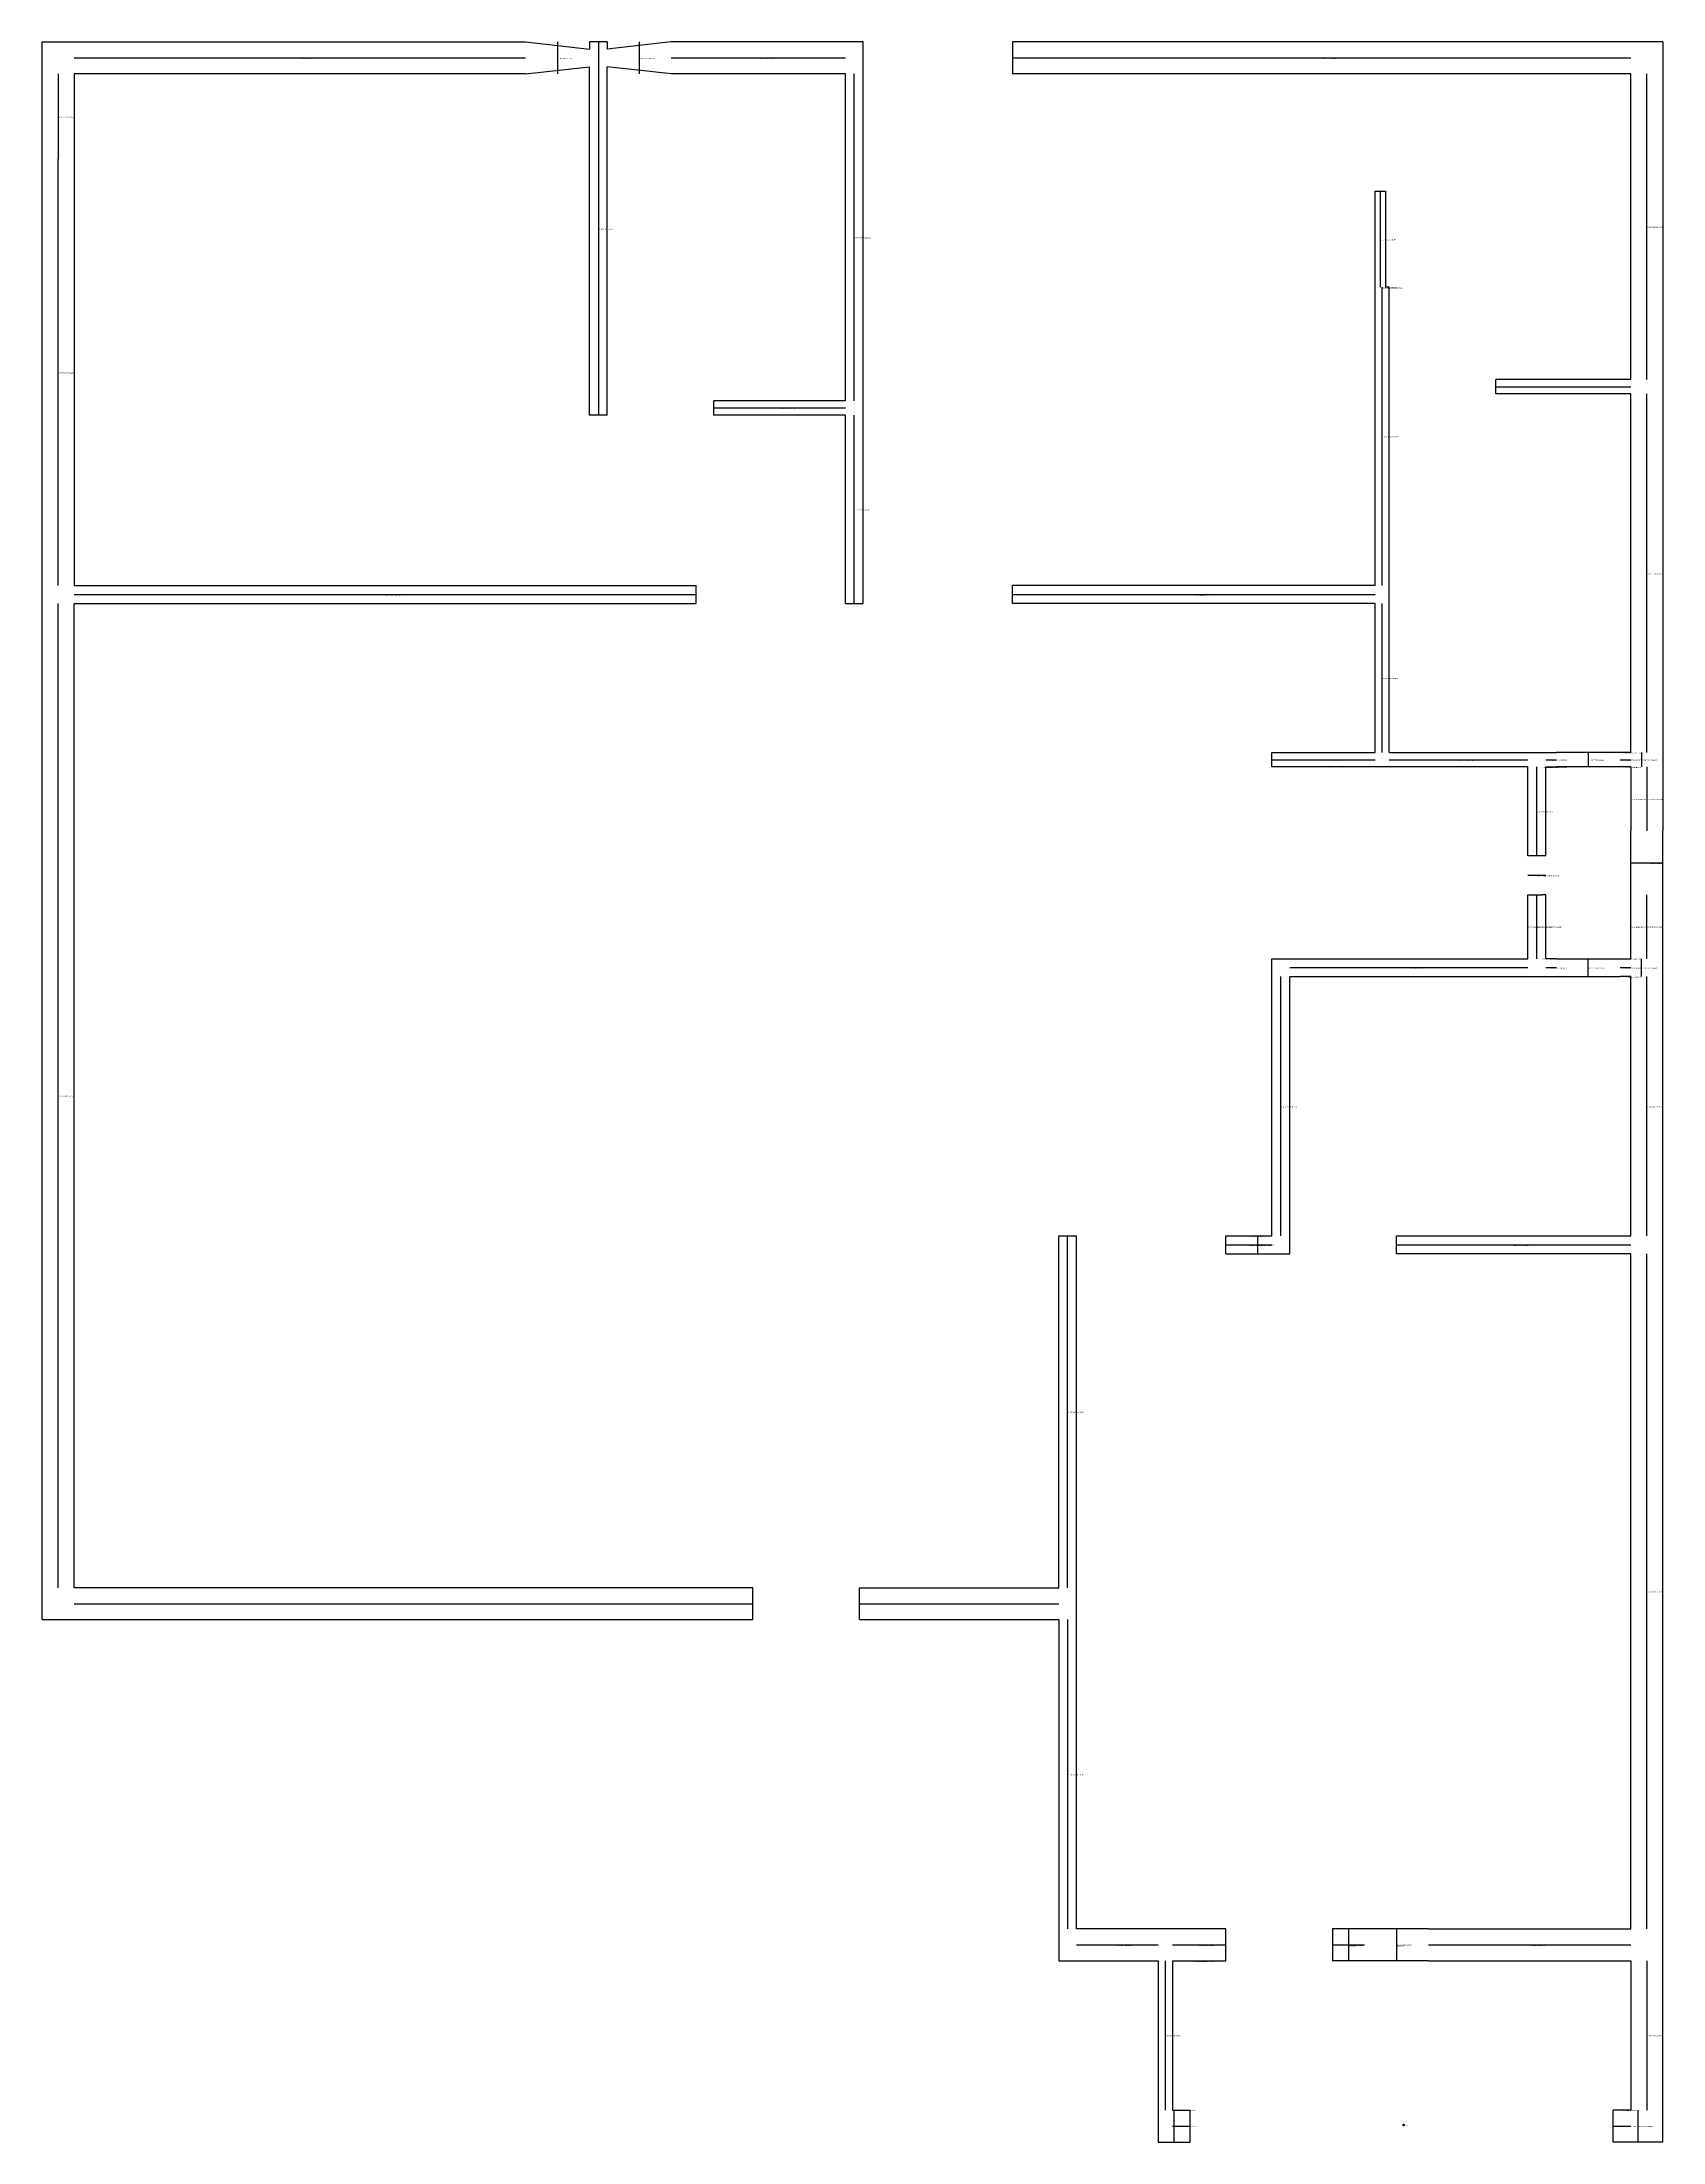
# Model space of a CAD drawing. Header units: metres. Extents: x 328 to 784, y 390 to 981.
import ezdxf

# ---------------------------------------------------------------- set-up
doc = ezdxf.new("R2010")
doc.units = ezdxf.units.M

msp = doc.modelspace()

# ---------------------------------------------------------------- linework, layer by layer
at = {"layer": 'centrelines'}
for p, q in [((337, 976.5), (464, 976.5)), ((473, 981), (473, 972)), ((484.5, 981), (484.5, 876)), ((496, 981), (496, 972)), ((505, 976.5), (554, 976.5)), ((601, 976.5), (775, 976.5)), ((332.5, 972), (332.5, 948)), ((556.5, 880), (556.5, 972)), ((779.5, 886), (779.5, 972)), ((332.5, 828), (332.5, 948)), ((704.5, 912), (704.5, 939)), ((704.5, 912), (704.5, 912)), ((705, 828), (705, 912)), ((705, 912), (705, 912)), ((706.5, 912), (706.5, 912)), ((737, 884), (775, 884)), ((779.5, 781), (779.5, 882)), ((517, 878), (554, 878)), ((556.5, 823), (556.5, 876)), ((332.5, 546), (332.5, 823)), ((337, 825.5), (512, 825.5)), ((601, 825.5), (703, 825.5)), ((705, 781), (705, 823)), ((763, 781), (763, 777)), ((773.5, 781), (773.5, 781)), ((778, 781), (778, 777)), ((674, 779), (703, 779)), ((707, 779), (746, 779)), ((748.5, 752), (748.5, 777)), ((750, 777), (750, 777)), ((751, 779), (754, 779)), ((752.5, 777), (752.5, 777)), ((772, 779), (775, 779)), ((773.5, 777), (773.5, 777)), ((779.5, 777), (779.5, 759)), ((775, 768), (775, 768)), ((746, 746.5), (750, 746.5)), ((750, 746.5), (751, 746.5)), ((775, 750), (784, 750)), ((748.5, 723), (748.5, 741)), ((779.5, 723), (779.5, 741)), ((746, 732), (746, 732)), ((751, 732), (751, 732)), ((775, 732), (775, 732)), ((750, 723), (750, 723)), ((752.5, 723), (752.5, 723)), ((763, 718), (763, 723)), ((773.5, 723), (773.5, 723)), ((778, 718), (778, 723)), ((676.5, 645), (676.5, 718)), ((679, 720.5), (746, 720.5)), ((751, 720.5), (754, 720.5)), ((772, 720.5), (775, 720.5)), ((773.5, 718), (773.5, 718)), ((779.5, 645), (779.5, 718)), ((616.5, 546), (616.5, 645)), ((667.5, 645), (667.5, 645)), ((670, 640), (670, 645)), ((661, 642.5), (674, 642.5)), ((709, 642.5), (775, 642.5)), ((779.5, 450), (779.5, 640)), ((337, 541.5), (528, 541.5)), ((558, 541.5), (614, 541.5)), ((616.5, 537), (616.5, 450)), ((695.5, 450), (695.5, 441)), ((709, 450), (709, 441)), ((619, 445.5), (642, 445.5)), ((646, 445.5), (661, 445.5)), ((691, 445.5), (700, 445.5)), ((718, 445.5), (775, 445.5)), ((644, 441), (644, 399)), ((651.5, 441), (651.5, 441)), ((653.5, 441), (653.5, 441)), ((779.5, 441), (779.5, 399)), ((646.5, 390), (646.5, 399)), ((648.5, 399), (648.5, 399)), ((772.5, 399), (772.5, 399)), ((777, 390), (777, 399)), ((646, 394.5), (651, 394.5)), ((770, 394.5), (775, 394.5))]:
    msp.add_line(p, q, dxfattribs=at)
at = {"layer": 'entity_location'}
msp.add_circle((711.01, 394.79), 0.2, dxfattribs=at)
at = {"layer": 'wall'}
for p, q in [((328, 537), (328, 981)), ((328, 981), (464, 981)), ((464, 981), (482, 979)), ((487, 981), (482, 981)), ((482, 981), (482, 979)), ((505, 981), (487, 979)), ((487, 981), (487, 979)), ((559, 981), (505, 981)), ((559, 823), (559, 981)), ((784, 981), (601, 981)), ((601, 981), (601, 972)), ((784, 981), (784, 759)), ((464, 972), (337, 972)), ((337, 972), (337, 948)), ((464, 972), (482, 974)), ((482, 876), (482, 974)), ((505, 972), (487, 974)), ((487, 876), (487, 974)), ((554, 972), (505, 972)), ((554, 880), (554, 972)), ((775, 972), (601, 972)), ((775, 886), (775, 972)), ((337, 948), (337, 828)), ((703, 912), (703, 939)), ((703, 939), (706, 939)), ((706, 912), (706, 939)), ((703, 828), (703, 912)), ((707, 912), (706, 912)), ((707, 781), (707, 912)), ((737, 882), (737, 886)), ((775, 886), (737, 886)), ((775, 882), (737, 882)), ((775, 781), (775, 882)), ((487, 876), (482, 876)), ((517, 876), (517, 880)), ((554, 880), (517, 880)), ((554, 876), (517, 876)), ((554, 823), (554, 876)), ((337, 828), (512, 828)), ((512, 823), (512, 828)), ((601, 823), (601, 828)), ((703, 828), (601, 828)), ((337, 546), (337, 823)), ((337, 823), (512, 823)), ((554, 823), (559, 823)), ((703, 823), (601, 823)), ((703, 781), (703, 823)), ((674, 777), (674, 781)), ((674, 781), (703, 781)), ((707, 781), (754, 781)), ((772, 781), (754, 781)), ((775, 781), (772, 781)), ((746, 777), (674, 777)), ((746, 752), (746, 777)), ((751, 752), (751, 777)), ((751, 777), (754, 777)), ((772, 777), (754, 777)), ((775, 777), (772, 777)), ((775, 777), (775, 759)), ((775, 741), (775, 759)), ((784, 741), (784, 759)), ((751, 752), (746, 752)), ((746, 723), (746, 741)), ((746, 741), (750, 741)), ((751, 741), (750, 741)), ((751, 723), (751, 741)), ((775, 723), (775, 741)), ((784, 390), (784, 741)), ((674, 645), (674, 723)), ((674, 723), (746, 723)), ((754, 723), (751, 723)), ((754, 723), (772, 723)), ((772, 723), (775, 723)), ((679, 640), (679, 718)), ((679, 718), (754, 718)), ((754, 718), (772, 718)), ((775, 718), (772, 718)), ((775, 645), (775, 718)), ((614, 546), (614, 645)), ((614, 645), (619, 645)), ((619, 450), (619, 645)), ((661, 640), (661, 645)), ((661, 645), (674, 645)), ((709, 640), (709, 645)), ((709, 645), (775, 645)), ((661, 640), (679, 640)), ((775, 640), (709, 640)), ((775, 450), (775, 640)), ((528, 546), (337, 546)), ((528, 537), (528, 546)), ((558, 537), (558, 546)), ((558, 546), (614, 546)), ((328, 537), (528, 537)), ((558, 537), (614, 537)), ((614, 537), (614, 441)), ((661, 450), (619, 450)), ((661, 441), (661, 450)), ((700, 450), (691, 450)), ((691, 450), (691, 441)), ((718, 450), (700, 450)), ((718, 450), (775, 450)), ((614, 441), (642, 441)), ((642, 441), (642, 390)), ((646, 441), (661, 441)), ((646, 441), (646, 399)), ((700, 441), (691, 441)), ((718, 441), (700, 441)), ((718, 441), (775, 441)), ((775, 441), (775, 399)), ((646, 399), (651, 399)), ((651, 390), (651, 399)), ((775, 399), (770, 399)), ((770, 390), (770, 399)), ((642, 390), (651, 390)), ((784, 390), (770, 390))]:
    msp.add_line(p, q, dxfattribs=at)

# ---------------------------------------------------------------- texts
at = {"layer": 'centrelines', "char_height": 0.3, "attachment_point": 1}
for s, insert in [('78 631.9771244599212', (400.5, 976.5)), ('77 624.3515171974424', (473, 976.5)), ('76 615.9508000708169', (496, 976.5)), ('75 602.5225368917321', (529.5, 976.5)), ('74 581.7056640071592', (688, 976.5)), ('79 670.3027788165833', (332.5, 960)), ('72 531.8508861306326', (484.5, 928.5)), ('65 495.9576363031161', (779.5, 929)), ('67 509.21279214828314', (556.5, 926)), ('71 517.2466241400049', (704.5, 925.5)), ('70 517.2466241400049', (704.5, 912)), ('69 517.2405734857894', (705, 912)), ('68 517.2253211966121', (706.5, 912)), ('73 575.2707674891147', (332.5, 888)), ('64 489.8955979786104', (756, 884)), ('66 508.0744449911235', (535.5, 878)), ('61 433.24734194995983', (705, 870)), ('62 455.2287578686506', (556.5, 849.5)), ('58 392.2318033585122', (779.5, 831.5)), ('63 474.4597771944827', (424.5, 825.5)), ('60 430.78012754067777', (652, 825.5)), ('52 386.2524134423402', (705, 802)), ('57 391.2287047977811', (773.5, 781)), ('49 384.28913793040886', (688.5, 779)), ('48 384.20566400715916', (726.5, 779)), ('47 384.18933143553596', (750, 777)), ('53 386.28130474599243', (752.5, 779)), ('50 384.4510967174732', (752.5, 777)), ('51 385.7255500436548', (763, 779)), ('56 389.0165224957552', (773.5, 779)), ('54 387.2805883925659', (773.5, 777)), ('55 388.0321123654368', (778, 779)), ('43 359.1677006100296', (748.5, 764.5)), ('46 378.65191696410767', (775, 768)), ('45 370.58971700460813', (779.5, 768)), ('41 353.4419633815901', (748, 746.5)), ('42 353.8603494098306', (750.5, 746.5)), ('44 360.9236350203957', (779.5, 750)), ('38 339.0162344531979', (746, 732)), ('32 330.33998947914347', (748.5, 732)), ('39 339.56871761043203', (751, 732)), ('40 343.2236390636258', (775, 732)), ('37 335.275902118002', (779.5, 732)), ('33 330.51358622015965', (750, 723)), ('34 330.8178260833215', (752.5, 723)), ('36 334.1018444021507', (773.5, 723)), ('27 325.7056640071591', (712.5, 720.5)), ('29 328.1515407665011', (752.5, 720.5)), ('28 327.36055291319883', (763, 720.5)), ('35 331.3669296804568', (773.5, 720.5)), ('30 329.1914120885406', (773.5, 718)), ('31 330.0752215388762', (778, 720.5)), ('59 407.5935002272208', (332.5, 684.5)), ('24 252.57428168067622', (676.5, 681.5)), ('26 259.410576029435', (779.5, 681.5)), ('25 253.96050008678083', (667.5, 645)), ('23 250.45515779893606', (667.5, 642.5)), ('22 248.61130775296613', (670, 642.5)), ('21 247.70566400715907', (742, 642.5)), ('19 178.31198841323098', (616.5, 595.5)), ('16 87.96952877633946', (779.5, 545)), ('20 234.5526905431449', (432.5, 541.5)), ('18 175.87882435765812', (586, 541.5)), ('17 109.45171411405886', (616.5, 493.5)), ('15 85.63498821133963', (630.5, 445.5)), ('12 71.21795336622196', (653.5, 445.5)), ('3 51.88708494857919', (695.5, 445.5)), ('1 48.73912727271337', (695.5, 445.5)), ('0 46.249332650087176', (709, 445.5)), ('2 51.185289965229565', (746.5, 445.5)), ('14 75.34137686391449', (651.5, 441)), ('13 73.77184944446934', (653.5, 441)), ('10 67.14117332902028', (644, 420)), ('11 68.61967840496622', (779.5, 420)), ('7 62.65064434695331', (648.5, 399)), ('6 61.634331382162905', (772.5, 399)), ('8 64.50932432323452', (646.5, 394.5)), ('5 60.010046154021815', (648.5, 394.5)), ('4 58.99140997194432', (772.5, 394.5)), ('9 65.99067567676548', (777, 394.5))]:
    msp.add_mtext(s, dxfattribs=dict(at, insert=insert))
at = {"layer": 'chosen_line', "color": 3, "char_height": 0.5, "attachment_point": 1}
for insert in [(695.5, 445.5), (709, 445.5)]:
    msp.add_mtext('chosen', dxfattribs=dict(at, insert=insert))
at = {"layer": 'debug', "insert": (711.01, 394.79), "char_height": 0.2, "attachment_point": 1}
msp.add_mtext('711, 394', dxfattribs=at)

doc.saveas('drawing.dxf')
